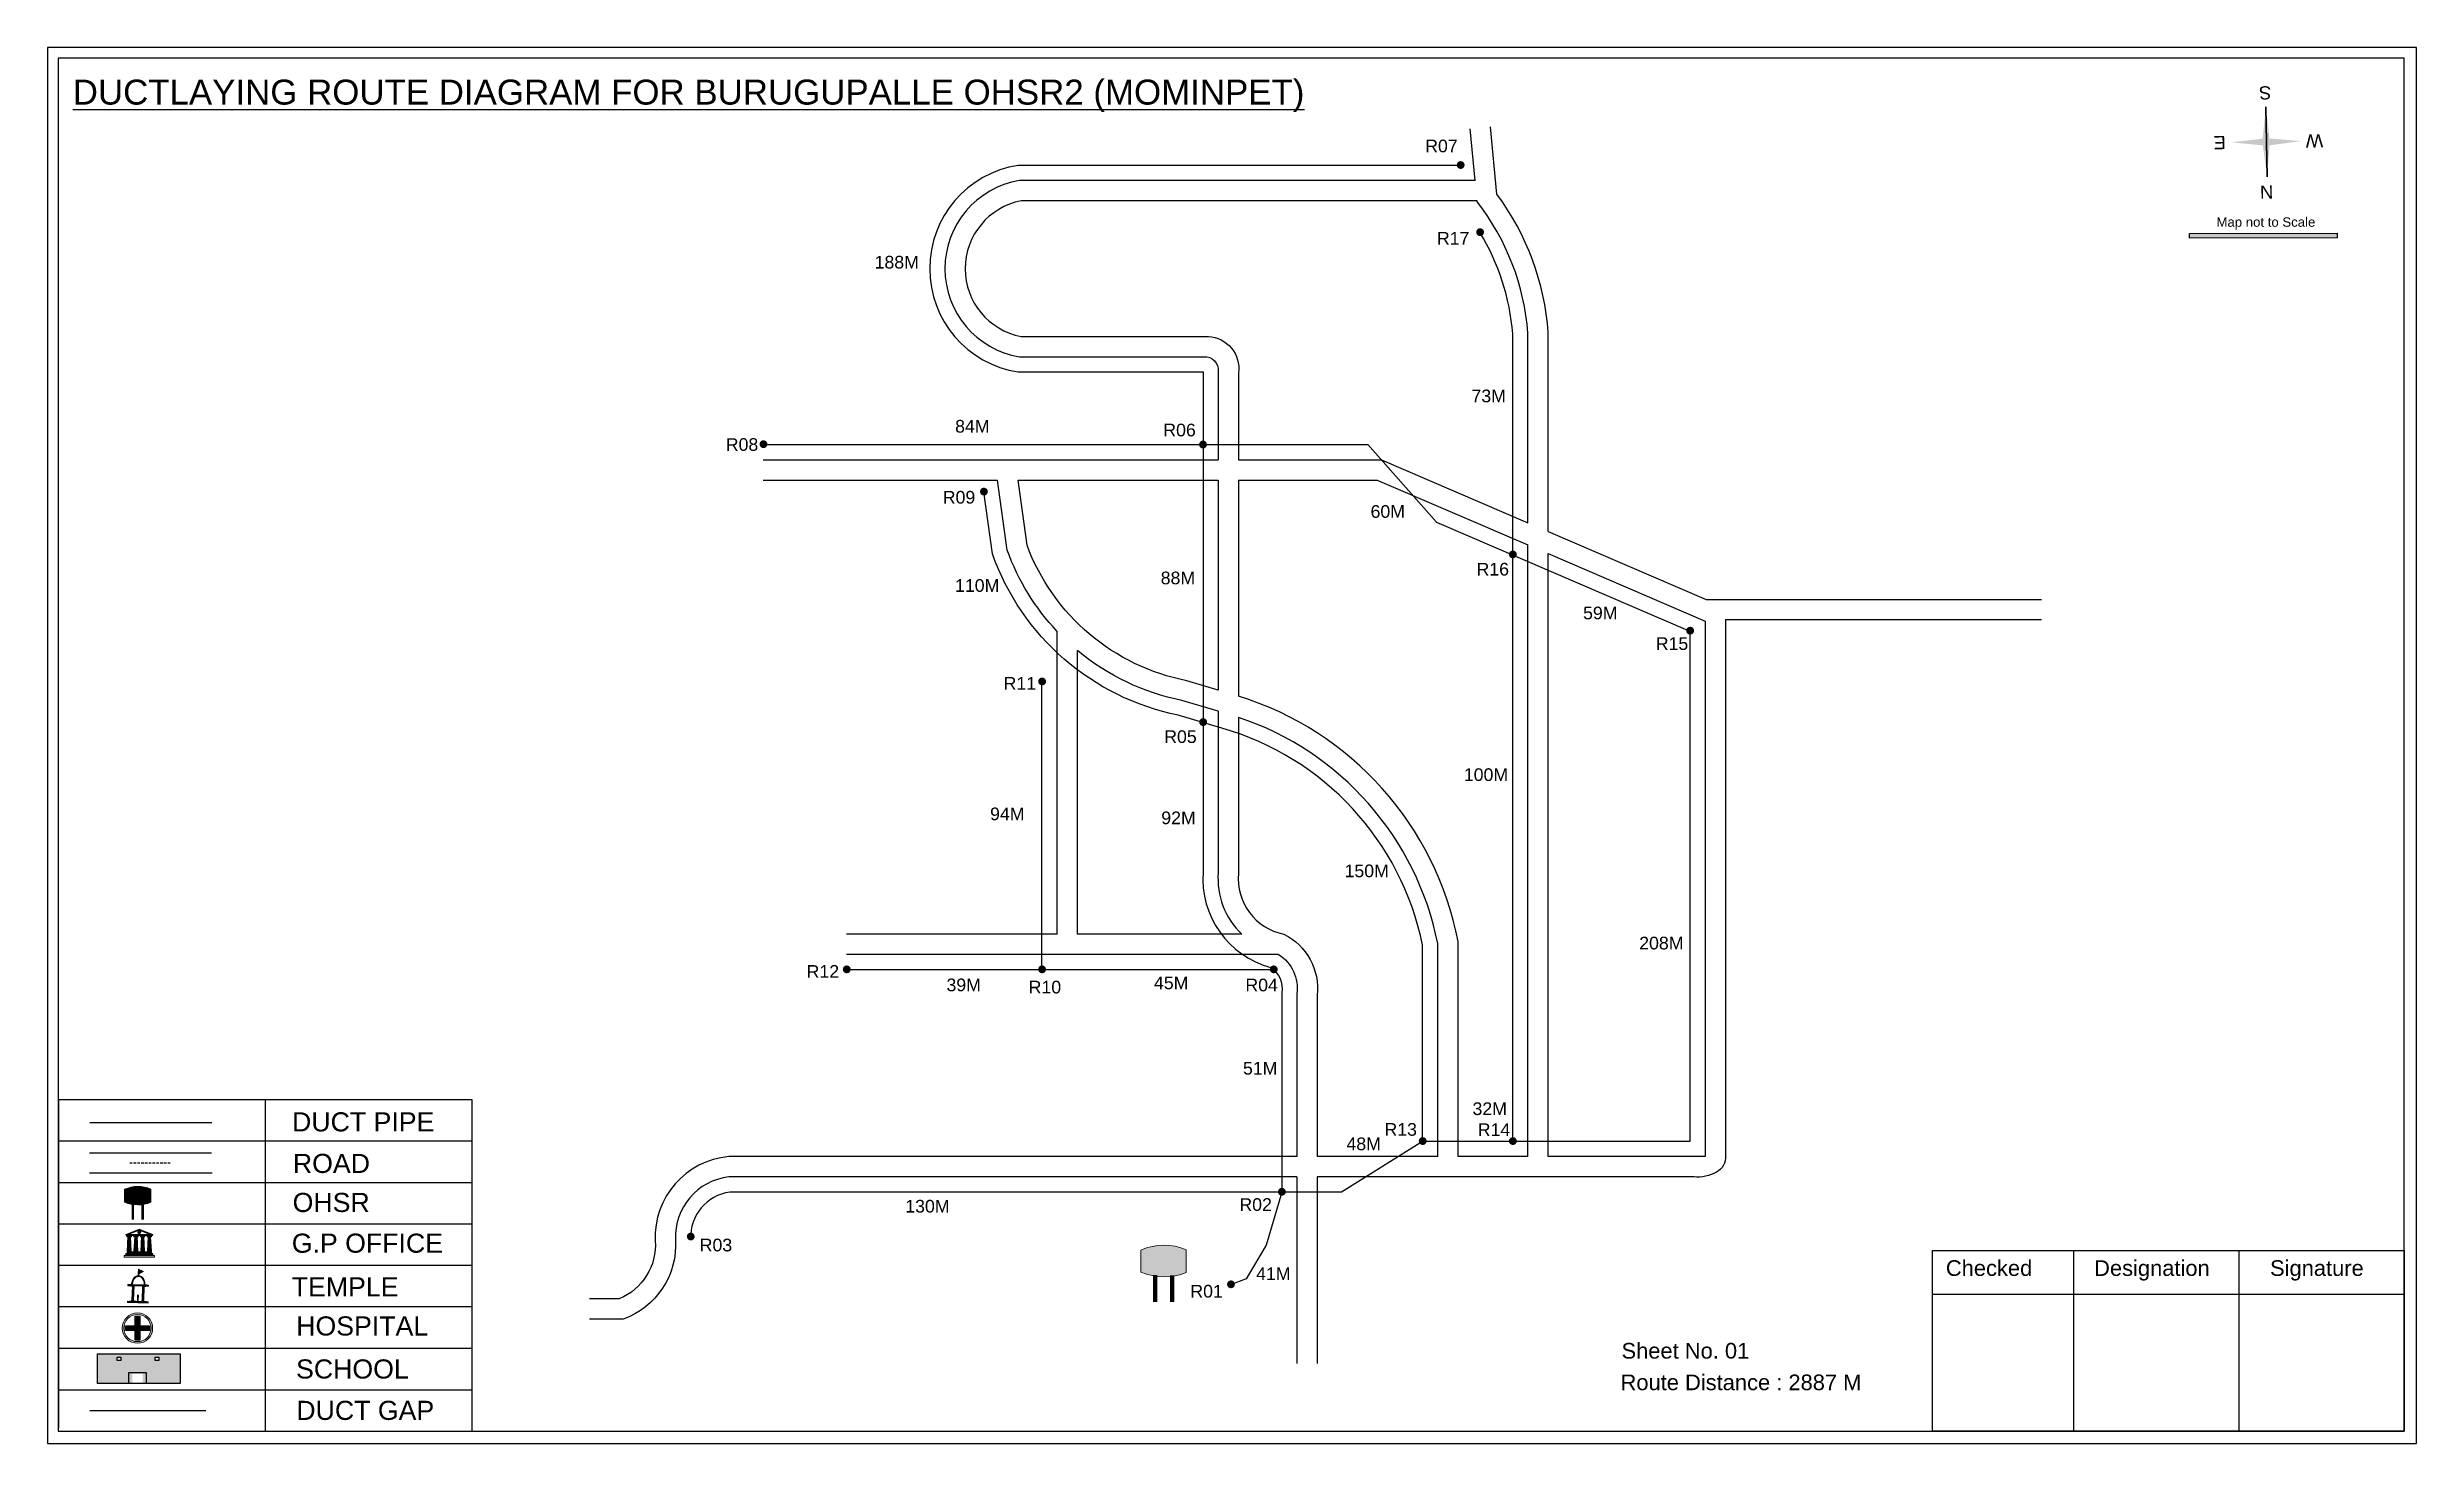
# Model space of a CAD drawing. Header units: inches. Extents: x 1065 to 7171, y 350 to 1611.
# Drawn here: x 2663 to 3597, y 350 to 900 of the extents above; entities that cross this region are included whole.
import ezdxf

# ---------------------------------------------------------------- set-up
doc = ezdxf.new("R2010")
doc.units = ezdxf.units.IN
doc.header["$MEASUREMENT"] = 0
doc.linetypes.add('DASHEDX2', pattern=[1.5, 1, -0.5])
for name, color, linetype in [('LANDMARK', 7, 'Continuous'), ('OHT', 7, 'Continuous'), ('pipe', 5, 'Continuous')]:
    doc.layers.add(name, color=color, linetype=linetype)
doc.styles.get("Standard").update_dxf_attribs({"font": 'arial.ttf'})

msp = doc.modelspace()

# ---------------------------------------------------------------- texts
at = {"color": 242, "true_color": 0xcd2027}
msp.add_text('%%UDUCTLAYING ROUTE DIAGRAM FOR BURUGUPALLE OHSR2 (MOMINPET)', height=9.8438, dxfattribs=at).set_placement((2672.54, 877.67))
for s, p in [('S', (3539.81, 884.95)), ('E', (3521.85, 865.31)), ('W', (3560.27, 865.99)), ('N', (3540.59, 845.79))]:
    msp.add_text(s, height=5.2, rotation=181.00631).set_placement(p)
for s, height, p in [('R07', 5, (3206.08, 858.84)), ('Map not to Scale', 3.7195, (3518.23, 829.48)), ('R17', 5, (3210.71, 822.45)), ('188M', 5, (2988.87, 813.01)), ('73M', 5, (3224.34, 760.25)), ('84M', 5, (3020.63, 748.29)), ('R06', 5, (3102.76, 746.81)), ('R08', 5, (2930.16, 741.09)), ('R09', 5, (3015.76, 720.28)), ('60M', 5, (3184.51, 714.68)), ('88M', 5, (3101.73, 688.46)), ('R16', 5, (3226.32, 691.92)), ('110M', 5, (3020.6, 685.48)), ('59M', 5, (3268.36, 674.64)), ('R15', 5, (3297.03, 662.56)), ('R11', 5, (3039.76, 646.89)), ('R05', 5, (3103.12, 625.86)), ('100M', 5, (3221.32, 610.87)), ('94M', 5, (3034.42, 595.39)), ('92M', 5, (3101.96, 593.83)), ('150M', 5, (3174.26, 572.92)), ('208M', 5, (3290.5, 544.44)), ('R12', 5, (2962.06, 533.24)), ('39M', 5, (3017.22, 527.94)), ('45M', 5, (3099.07, 528.74)), ('R04', 5, (3135.14, 527.9)), ('R10', 5, (3049.65, 527.07)), ('51M', 5, (3134.19, 495.07)), ('DUCT PIPE', 7.537, (2759.05, 472.65)), ('32M', 5, (3224.74, 479.11)), ('48M', 5, (3175.01, 465.25)), ('R13', 5, (3190.01, 470.94)), ('R14', 5, (3226.8, 470.83)), ('ROAD ', 7.537, (2759.38, 456.26)), ('OHSR', 7.537, (2759.28, 440.86)), ('130M', 5, (3000.97, 440.65)), ('R02', 5, (3132.78, 441.3)), ('G.P OFFICE', 7.537, (2758.94, 424.8)), ('R03', 5, (2919.87, 425.34)), ('Checked', 6.18, (3411.48, 415.66)), ('Designation', 6.1803, (3469.96, 415.66)), ('Signature', 6.18, (3539.37, 415.66)), ('TEMPLE', 7.537, (2758.93, 407.57)), ('R01', 5, (3113.43, 407.12)), ('41M', 5, (3139.39, 414.03)), ('HOSPITAL', 7.537, (2760.69, 392.15)), ('Sheet No. 01', 6.1803, (3283.52, 383.04)), ('SCHOOL', 7.537, (2760.63, 375.18)), ('Route Distance : 2887 M', 6.1803, (3283.14, 370.58)), ('DUCT GAP', 7.537, (2760.74, 358.85))]:
    msp.add_text(s, height=height).set_placement(p)

# ---------------------------------------------------------------- blocks, each defined once
blk = doc.blocks.new('OHT')
at = {"linetype": 'Continuous', "lineweight": 0, "true_color": 0x0ffffc}
blk.add_hatch(color=4, dxfattribs=at).paths.add_polyline_path([(0.012, 1), (0, 1, 0.101323), (-0.4, 0.916), (-0.4, 0.525, 0.194075), (0.399, 0.521), (0.399, 0.921, 0.097877)])
at = {"color": 4, "linetype": 'Continuous', "lineweight": 0, "true_color": 0x0ffffc, "flags": 128}
for points in [[(-0.4, 0.525), (-0.4, 0.916)], [(0.399, 0.521), (0.399, 0.921)]]:
    blk.add_lwpolyline(points, dxfattribs=at)
at = {"color": 4, "linetype": 'Continuous', "lineweight": 0, "true_color": 0x0ffffc, "const_width": 0.075, "flags": 128}
for points in [[(-0.15, 0), (-0.15, 0.475)], [(0.15, 0), (0.15, 0.473)]]:
    blk.add_lwpolyline(points, dxfattribs=at)
at = {"color": 4, "linetype": 'Continuous', "lineweight": 0, "true_color": 0x0ffffc}
for centre, radius, start, end in [((0.006, -0.019), 1.019, 67.3109, 113.4711), ((0.004, 1.513), 1.068, 247.7682, 291.7007)]:
    blk.add_arc(centre, radius, start, end, dxfattribs=at)
blk = doc.blocks.new('Government_Office')
at = {"linetype": 'Continuous', "lineweight": 0, "true_color": 0xff0000}
h = blk.add_hatch(color=1, dxfattribs=at)
h.paths.add_polyline_path([(0.44, 0.72), (0.45, 0.75), (0, 0.93), (-0.45, 0.75), (-0.44, 0.72)])
h.paths.add_polyline_path([(0.355, 0.75), (-0.355, 0.75), (0, 0.9)], flags=16)
h.paths.add_polyline_path([(0, 0.778, -1), (0, 0.872, -1)], flags=0)
h = blk.add_hatch(color=1, dxfattribs=at)
edge = h.paths.add_edge_path()
edge.add_arc((0, 0.825), 0.0467, 90, 270)
edge.add_arc((0, 0.825), 0.0467, 270, 450)
for points in [[(-0.5, 0.05), (0.5, 0.05), (0.5, 0), (-0.5, 0)], [(-0.45, 0.075), (-0.45, 0.12), (0.45, 0.12), (0.45, 0.075)], [(-0.4, 0.14), (-0.4, 0.18), (0.4, 0.18), (0.4, 0.14)]]:
    blk.add_hatch(color=1, dxfattribs=at).paths.add_polyline_path(points)
h = blk.add_hatch(color=1, dxfattribs=at)
edge = h.paths.add_edge_path()
edge.add_line((-0.27, 0.195), (-0.295, 0.675))
edge.add_line((-0.295, 0.675), (-0.29, 0.675))
edge.add_arc((-0.278, 0.688), 0.0176, 225.30401, 441.56588)
edge.add_line((-0.275, 0.705), (-0.395, 0.705))
edge.add_arc((-0.392, 0.688), 0.0176, 98.43412, 314.69599)
edge.add_line((-0.38, 0.675), (-0.375, 0.675))
edge.add_line((-0.375, 0.675), (-0.4, 0.195))
edge.add_line((-0.4, 0.195), (-0.27, 0.195))
h = blk.add_hatch(color=1, dxfattribs=at)
edge = h.paths.add_edge_path()
edge.add_line((-0.047, 0.195), (-0.072, 0.675))
edge.add_line((-0.072, 0.675), (-0.067, 0.675))
edge.add_arc((-0.054, 0.688), 0.0176, 225.30401, 441.56588)
edge.add_line((-0.052, 0.705), (-0.172, 0.705))
edge.add_arc((-0.169, 0.688), 0.0176, 98.43412, 314.69599)
edge.add_line((-0.157, 0.675), (-0.152, 0.675))
edge.add_line((-0.152, 0.675), (-0.177, 0.195))
edge.add_line((-0.177, 0.195), (-0.047, 0.195))
h = blk.add_hatch(color=1, dxfattribs=at)
edge = h.paths.add_edge_path()
edge.add_line((0.177, 0.195), (0.152, 0.675))
edge.add_line((0.152, 0.675), (0.157, 0.675))
edge.add_arc((0.169, 0.688), 0.0176, 225.30401, 441.56588)
edge.add_line((0.172, 0.705), (0.052, 0.705))
edge.add_arc((0.054, 0.688), 0.0176, 98.43412, 314.69599)
edge.add_line((0.067, 0.675), (0.072, 0.675))
edge.add_line((0.072, 0.675), (0.047, 0.195))
edge.add_line((0.047, 0.195), (0.177, 0.195))
h = blk.add_hatch(color=1, dxfattribs=at)
edge = h.paths.add_edge_path()
edge.add_line((0.4, 0.195), (0.375, 0.675))
edge.add_line((0.375, 0.675), (0.38, 0.675))
edge.add_arc((0.392, 0.688), 0.0176, 225.30401, 441.56588)
edge.add_line((0.395, 0.705), (0.275, 0.705))
edge.add_arc((0.278, 0.688), 0.0176, 98.43412, 314.69599)
edge.add_line((0.29, 0.675), (0.295, 0.675))
edge.add_line((0.295, 0.675), (0.27, 0.195))
edge.add_line((0.27, 0.195), (0.4, 0.195))
at = {"color": 1, "linetype": 'Continuous', "lineweight": 0, "true_color": 0xff0000, "flags": 128}
for points in [[(-0.45, 0.75), (-0.44, 0.72), (0.44, 0.72), (0.45, 0.75), (0, 0.93)], [(-0.355, 0.75), (0.355, 0.75), (0, 0.9)], [(-0.5, 0.05), (0.5, 0.05), (0.5, 0), (-0.5, 0)], [(-0.45, 0.075), (-0.45, 0.12), (0.45, 0.12), (0.45, 0.075)], [(-0.4, 0.14), (-0.4, 0.18), (0.4, 0.18), (0.4, 0.14)]]:
    blk.add_lwpolyline(points, close=True, dxfattribs=at)
for points in [[(0, 0.872, 1), (0, 0.778, 1)], [(-0.27, 0.195), (-0.295, 0.675), (-0.29, 0.675, 1.379694), (-0.275, 0.705), (-0.395, 0.705, 1.379694), (-0.38, 0.675), (-0.375, 0.675), (-0.4, 0.195)], [(-0.047, 0.195), (-0.072, 0.675), (-0.067, 0.675, 1.379694), (-0.052, 0.705), (-0.172, 0.705, 1.379694), (-0.157, 0.675), (-0.152, 0.675), (-0.177, 0.195)], [(0.177, 0.195), (0.152, 0.675), (0.157, 0.675, 1.379694), (0.172, 0.705), (0.052, 0.705, 1.379694), (0.067, 0.675), (0.072, 0.675), (0.047, 0.195)], [(0.4, 0.195), (0.375, 0.675), (0.38, 0.675, 1.379694), (0.395, 0.705), (0.275, 0.705, 1.379694), (0.29, 0.675), (0.295, 0.675), (0.27, 0.195)]]:
    blk.add_lwpolyline(points, format="xyb", close=True, dxfattribs=at)
blk = doc.blocks.new('Temple')
at = {"linetype": 'Continuous', "lineweight": 0, "true_color": 0xff0000}
h = blk.add_hatch(color=1, dxfattribs=at)
edge = h.paths.add_edge_path()
edge.add_line((0.175, 0.49), (0.225, 0.49))
edge.add_line((0.225, 0.49), (0.225, 0.497))
edge.add_line((0.225, 0.497), (0.307, 0.497))
edge.add_line((0.307, 0.497), (0.307, 0.533))
edge.add_line((0.307, 0.533), (0.257, 0.533))
edge.add_line((0.257, 0.533), (0.257, 0.54))
edge.add_line((0.257, 0.54), (0.2, 0.54))
edge.add_spline(control_points=[(0.2, 0.54), (0.2, 0.589), (0.19, 0.638), (0.142, 0.743), (0.092, 0.79), (0.027, 0.805), (0.02, 0.806), (0.012, 0.806)], knot_values=[4.712389, 4.712389, 4.712389, 4.712389, 5.278166, 5.278166, 6.117402, 6.117402, 6.223801, 6.223801, 6.223801, 6.223801], degree=3, periodic=0)
edge.add_line((0.012, 0.806), (0.012, 0.79))
edge.add_line((0.012, 0.79), (-0.012, 0.79))
edge.add_line((-0.012, 0.79), (-0.012, 0.806))
edge.add_spline(control_points=[(-0.012, 0.806), (-0.055, 0.802), (-0.096, 0.781), (-0.171, 0.699), (-0.197, 0.628), (-0.2, 0.55), (-0.2, 0.545), (-0.2, 0.54)], knot_values=[6.343965, 6.343965, 6.343965, 6.343965, 6.956638, 6.956638, 7.795874, 7.795874, 7.853982, 7.853982, 7.853982, 7.853982], degree=3, periodic=0)
edge.add_line((-0.2, 0.54), (-0.257, 0.54))
edge.add_line((-0.257, 0.54), (-0.257, 0.533))
edge.add_line((-0.257, 0.533), (-0.307, 0.533))
edge.add_line((-0.307, 0.533), (-0.307, 0.497))
edge.add_line((-0.307, 0.497), (-0.225, 0.497))
edge.add_line((-0.225, 0.497), (-0.225, 0.49))
edge.add_line((-0.225, 0.49), (-0.175, 0.49))
edge.add_line((-0.175, 0.49), (-0.175, 0.07))
edge.add_arc((-0.205, 0.07), 0.03, -90, 0, ccw=False)
edge.add_line((-0.205, 0.04), (-0.257, 0.04))
edge.add_line((-0.257, 0.04), (-0.257, 0.033))
edge.add_line((-0.257, 0.033), (-0.307, 0.033))
edge.add_line((-0.307, 0.033), (-0.307, 0))
edge.add_line((-0.307, 0), (0.307, 0))
edge.add_line((0.307, 0), (0.307, 0.033))
edge.add_line((0.307, 0.033), (0.257, 0.033))
edge.add_line((0.257, 0.033), (0.257, 0.04))
edge.add_line((0.257, 0.04), (0.205, 0.04))
edge.add_arc((0.205, 0.07), 0.03, 180, 270, ccw=False)
edge.add_line((0.175, 0.07), (0.175, 0.49))
h.paths.add_polyline_path([(0.125, 0.07, -0.414214), (0.095, 0.04), (0.05, 0.04), (0.05, 0.033), (-0.05, 0.033), (-0.05, 0.04), (-0.095, 0.04, -0.414214), (-0.125, 0.07), (-0.125, 0.497), (0.125, 0.497)], flags=16)
edge = h.paths.add_edge_path(flags=16)
edge.add_ellipse((0, 0.54), major_axis=(0, 0.242), ratio=0.722808, start_angle=270, end_angle=450, ccw=False)
edge.add_line((0.175, 0.54), (-0.175, 0.54))
h.paths.add_polyline_path([(0.012, 0.23), (0.012, 0.07), (-0.012, 0.07), (-0.012, 0.23)], flags=0)
h = blk.add_hatch(color=1, dxfattribs=at)
edge = h.paths.add_edge_path()
edge.add_line((0.012, 0.857), (0, 0.85))
edge.add_line((0, 0.85), (-0.003, 0.925))
edge.add_line((-0.003, 0.925), (-0.012, 0.925))
edge.add_line((-0.012, 0.925), (-0.012, 0.806))
edge.add_spline(control_points=[(-0.012, 0.806), (-0.004, 0.807), (0.004, 0.807), (0.012, 0.806)], knot_values=[6.223801, 6.223801, 6.223801, 6.223801, 6.343965, 6.343965, 6.343965, 6.343965], degree=3, periodic=0)
edge.add_line((0.012, 0.806), (0.012, 0.857))
h = blk.add_hatch(color=1, dxfattribs=at)
edge = h.paths.add_edge_path()
edge.add_line((0.012, 0.79), (0.012, 0.806))
edge.add_spline(control_points=[(0.012, 0.806), (0.004, 0.807), (-0.004, 0.807), (-0.012, 0.806)], knot_values=[6.223801, 6.223801, 6.223801, 6.223801, 6.343965, 6.343965, 6.343965, 6.343965], degree=3, periodic=0)
edge.add_line((-0.012, 0.806), (-0.012, 0.79))
edge.add_line((-0.012, 0.79), (0.012, 0.79))
at = {"linetype": 'Continuous', "lineweight": 0, "true_color": 0xe66000}
blk.add_hatch(color=32, dxfattribs=at).paths.add_polyline_path([(-0.006, 1), (0.147, 0.931), (0, 0.85)])
at = {"color": 1, "linetype": 'Continuous', "lineweight": 0, "true_color": 0xff0000, "flags": 128}
for points in [[(0.012, 0.925), (-0.012, 0.925), (-0.012, 0.79), (0.012, 0.79)], [(0.012, 0.23), (-0.012, 0.23), (-0.012, 0.07), (0.012, 0.07)]]:
    blk.add_lwpolyline(points, close=True, dxfattribs=at)
at = {"color": 32, "linetype": 'Continuous', "lineweight": 0, "true_color": 0xe66000, "flags": 128}
blk.add_lwpolyline([(-0.006, 1), (0.147, 0.931), (0, 0.85), (-0.006, 1)], dxfattribs=at)
at = {"color": 1, "linetype": 'Continuous', "lineweight": 0, "true_color": 0xff0000, "flags": 128}
blk.add_lwpolyline([(0.2, 0.54), (0.257, 0.54), (0.257, 0.533), (0.307, 0.533), (0.307, 0.497), (0.225, 0.497), (0.225, 0.49), (0.175, 0.49), (0.175, 0.07, 0.414214), (0.205, 0.04), (0.257, 0.04), (0.257, 0.033), (0.307, 0.033), (0.307, 0), (-0.307, 0), (-0.307, 0.033), (-0.257, 0.033), (-0.257, 0.04), (-0.205, 0.04, 0.414214), (-0.175, 0.07), (-0.175, 0.49), (-0.225, 0.49), (-0.225, 0.497), (-0.307, 0.497), (-0.307, 0.533), (-0.257, 0.533), (-0.257, 0.54), (-0.2, 0.54)], format="xyb", dxfattribs=at)
blk.add_lwpolyline([(-0.175, 0.54), (0.175, 0.54)], dxfattribs=at)
blk.add_lwpolyline([(0.125, 0.497), (0.125, 0.07, -0.414214), (0.095, 0.04), (0.05, 0.04), (0.05, 0.033), (-0.05, 0.033), (-0.05, 0.04), (-0.095, 0.04, -0.414214), (-0.125, 0.07), (-0.125, 0.497)], format="xyb", close=True, dxfattribs=at)
at = {"color": 1, "linetype": 'Continuous', "lineweight": 0, "true_color": 0xff0000}
blk.add_ellipse((0, 0.54), major_axis=(0, 0.242), ratio=0.722808, start_param=4.712389, end_param=7.853982, dxfattribs=at)
blk.add_open_spline([(0.2, 0.54), (0.2, 0.589), (0.19, 0.638), (0.142, 0.743), (0.092, 0.79), (-0.023, 0.816), (-0.085, 0.794), (-0.171, 0.699), (-0.197, 0.628), (-0.2, 0.55), (-0.2, 0.545), (-0.2, 0.54)], degree=3, knots=[4.712389, 4.712389, 4.712389, 4.712389, 5.278166, 5.278166, 6.117402, 6.117402, 6.956638, 6.956638, 7.795874, 7.795874, 7.853982, 7.853982, 7.853982, 7.853982], dxfattribs=at)
blk = doc.blocks.new('*U8')
at = {"color": 0, "linetype": 'DASHEDX2', "transparency": 16777216}
blk.add_line((-8.22, 0), (8.01, 0), dxfattribs=at)
blk = doc.blocks.new('Hospital')
at = {"linetype": 'Continuous', "lineweight": 0, "true_color": 0x000000}
h = blk.add_hatch(color=18, dxfattribs=at)
h.paths.add_polyline_path([(-0.5, 0, 1), (0.5, 0, 1)])
h.paths.add_polyline_path([(0.446, 0, -1), (-0.446, 0, -1)], flags=16)
at = {"linetype": 'Continuous', "true_color": 0xff0000}
blk.add_hatch(color=1, dxfattribs=at).paths.add_polyline_path([(-0.394, 0.08), (-0.08, 0.08), (-0.08, 0.394), (0.08, 0.394), (0.08, 0.08), (0.394, 0.08), (0.394, -0.08), (0.08, -0.08), (0.08, -0.394), (-0.08, -0.394), (-0.08, -0.08), (-0.394, -0.08)])
at = {"color": 1, "linetype": 'Continuous', "true_color": 0xff0000, "flags": 128}
blk.add_lwpolyline([(-0.394, 0.08), (-0.08, 0.08), (-0.08, 0.394), (0.08, 0.394), (0.08, 0.08), (0.394, 0.08), (0.394, -0.08), (0.08, -0.08), (0.08, -0.394), (-0.08, -0.394), (-0.08, -0.08), (-0.394, -0.08)], close=True, dxfattribs=at)
at = {"color": 18, "linetype": 'Continuous', "lineweight": 0, "true_color": 0x000000}
for radius in [0.5, 0.446]:
    blk.add_circle((0, 0), radius, dxfattribs=at)

# ---------------------------------------------------------------- hatches: boundary and pattern name
at = {"ltscale": 0.5}
h = msp.add_hatch(color=5, dxfattribs=at)
h.dxf.hatch_style = 1
h.paths.add_polyline_path([(3221.64, 853.83, 1), (3218.52, 853.83, 1)])
h = msp.add_hatch(color=5, dxfattribs=at)
h.dxf.hatch_style = 1
h.paths.add_polyline_path([(3229.3, 827.34, 1), (3226.18, 827.34, 1)])
at = {"true_color": 0x0093dd}
h = msp.add_hatch(color=142, dxfattribs=at)
h.dxf.hatch_style = 1
h.paths.add_polyline_path([(3507.54, 826.85), (3507.55, 824.92), (3565.83, 825.05), (3565.83, 826.99)])
at = {"ltscale": 0.5}
h = msp.add_hatch(color=5, dxfattribs=at)
h.dxf.hatch_style = 1
h.paths.add_polyline_path([(2946.57, 743.72, 1), (2943.46, 743.72, 1)])
h = msp.add_hatch(color=5, dxfattribs=at)
h.dxf.hatch_style = 1
h.paths.add_polyline_path([(3119.98, 743.58, 1), (3116.86, 743.58, 1)])
h = msp.add_hatch(color=5, dxfattribs=at)
h.dxf.hatch_style = 1
h.paths.add_polyline_path([(3033.55, 725.01, 1), (3030.43, 725.01, 1)])
h = msp.add_hatch(color=5, dxfattribs=at)
h.dxf.hatch_style = 1
h.paths.add_polyline_path([(3242.22, 700.23, 1), (3239.1, 700.23, 1)])
h = msp.add_hatch(color=5, dxfattribs=at)
h.dxf.hatch_style = 1
h.paths.add_polyline_path([(3312.15, 670.16, 1), (3309.03, 670.16, 1)])
h = msp.add_hatch(color=5, dxfattribs=at)
h.dxf.hatch_style = 1
h.paths.add_polyline_path([(3056.5, 650.13, 1), (3053.39, 650.13, 1)])
h = msp.add_hatch(color=5, dxfattribs=at)
h.dxf.hatch_style = 1
h.paths.add_polyline_path([(3120.04, 634.08, 1), (3116.92, 634.08, 1)])
h = msp.add_hatch(color=5, dxfattribs=at)
h.dxf.hatch_style = 1
h.paths.add_polyline_path([(2979.44, 536.57, 1), (2976.32, 536.57, 1)])
h = msp.add_hatch(color=5, dxfattribs=at)
h.dxf.hatch_style = 1
h.paths.add_polyline_path([(3056.5, 536.57, 1), (3053.39, 536.57, 1)])
h = msp.add_hatch(color=5, dxfattribs=at)
h.dxf.hatch_style = 1
h.paths.add_polyline_path([(3147.9, 536.57, 1), (3144.79, 536.57, 1)])
h = msp.add_hatch(color=5, dxfattribs=at)
h.dxf.hatch_style = 1
h.paths.add_polyline_path([(3206.66, 468.84, 1), (3203.54, 468.84, 1)])
h = msp.add_hatch(color=5, dxfattribs=at)
h.dxf.hatch_style = 1
h.paths.add_polyline_path([(3242.22, 468.84, 1), (3239.1, 468.84, 1)])
h = msp.add_hatch(color=5, dxfattribs=at)
h.dxf.hatch_style = 1
h.paths.add_polyline_path([(3151.1, 448.84, 1), (3147.98, 448.84, 1)])
h = msp.add_hatch(color=5, dxfattribs=at)
h.dxf.hatch_style = 1
h.paths.add_polyline_path([(2917.9, 431.18, 1), (2914.79, 431.18, 1)])
h = msp.add_hatch(color=5, dxfattribs=at)
h.dxf.hatch_style = 1
h.paths.add_polyline_path([(3131.01, 412.34, 1), (3127.89, 412.34, 1)])
at = {"true_color": 0xc8c92d}
h = msp.add_hatch(color=52, dxfattribs=at)
h.dxf.hatch_style = 1
h.paths.add_polyline_path([(2688.74, 384.88), (2682.27, 384.88), (2682.27, 373.23), (2688.74, 373.23)])
h.paths.add_polyline_path([(2714.83, 384.88), (2708.36, 384.88), (2708.36, 373.23), (2714.83, 373.23)])
at = {"true_color": 0x293189}
h = msp.add_hatch(color=177, dxfattribs=at)
h.dxf.hatch_style = 1
h.paths.add_polyline_path([(2708.36, 384.88), (2688.74, 384.88), (2688.74, 373.23), (2696.1, 373.23), (2696.1, 377.05), (2700.15, 377.05), (2700.15, 373.23), (2708.36, 373.23)])
h.paths.add_polyline_path([(2691.54, 382.28), (2690.1, 382.28), (2690.1, 383.61), (2691.54, 383.61)], flags=16)
h.paths.add_polyline_path([(2705.07, 382.28), (2705.07, 383.61), (2706.51, 383.61), (2706.51, 382.28)], flags=16)

# ---------------------------------------------------------------- linework, layer by layer
for p, q in [((3537.69, 876.83), (3538.18, 849.22)), ((3538.18, 849.22), (3537.69, 876.83)), ((3537.69, 876.83), (3538.18, 849.22)), ((3537.93, 863.05), (3537.69, 876.83)), ((2666.86, 485.08), (2666.86, 355.71)), ((2748.51, 485.08), (2748.51, 354.44)), ((2830.16, 468.75), (2666.86, 468.75)), ((2679.09, 464.24), (2727.27, 464.24)), ((2830.16, 452.42), (2666.86, 452.42)), ((2679.09, 456.35), (2727.52, 456.35)), ((2830.16, 436.09), (2666.86, 436.09)), ((2830.16, 419.76), (2666.86, 419.76)), ((2830.16, 403.43), (2666.86, 403.43)), ((2666.86, 387.1), (2830.16, 387.1)), ((2666.86, 370.77), (2830.16, 370.77))]:
    msp.add_line(p, q)
at = {"color": 1}
msp.add_line((3538.18, 849.22), (3537.93, 863.04), dxfattribs=at)
at = {"color": 242, "true_color": 0xcd2027}
for p, q in [((3461.77, 425.68), (3461.77, 354.39)), ((3527.08, 425.68), (3527.08, 354.39)), ((3406.16, 408.41), (3592.24, 408.41))]:
    msp.add_line(p, q, dxfattribs=at)
for points in [[(2662.53, 900.23), (2662.53, 349.51), (3597.18, 349.51), (3597.18, 900.23)], [(2666.85, 896.01), (2666.85, 354.45), (3592.24, 354.45), (3592.24, 896.01)], [(2714.91, 384.88), (2714.91, 373.23), (2682.27, 373.23), (2682.27, 384.88)], [(2691.54, 383.61), (2691.54, 382.28), (2690.1, 382.28), (2690.1, 383.61)], [(2705.07, 382.28), (2705.07, 383.61), (2706.51, 383.61), (2706.51, 382.28)]]:
    msp.add_lwpolyline(points, close=True)
for points in [[(3225.8, 847.69), (3223.81, 868.1)], [(2944.95, 737.58), (3111.41, 737.58), (3124.42, 737.58)], [(2944.95, 729.58), (3037.39, 729.58)], [(3045.46, 729.58), (3111.41, 729.58), (3124.42, 729.58)], [(3124.42, 729.58), (3124.42, 646.76)], [(3132.42, 737.58), (3188.81, 737.58), (3246.6, 712.74)], [(3132.42, 729.58), (3187.17, 729.58), (3246.6, 704.03)], [(3132.42, 729.58), (3132.42, 644.37)], [(3246.6, 462.69), (3246.6, 704.03)], [(3254.6, 709.3), (3316.91, 682.52)], [(3254.6, 700.59), (3316.53, 673.97), (3316.53, 462.69), (3254.6, 462.69)], [(3254.6, 462.69), (3254.6, 700.59)], [(3316.91, 682.52), (3449.14, 682.52)], [(3324.53, 674.52), (3449.14, 674.52)], [(3060.88, 550.43), (3060.88, 669.89)], [(3068.88, 550.43), (3068.88, 662.37)], [(3060.88, 550.43), (2977.82, 550.43)], [(3148.26, 542.43), (2977.82, 542.43)], [(3133.69, 550.43), (3068.88, 550.43)], [(2830.16, 354.44), (2830.16, 485.08), (2666.86, 485.08)], [(3211.04, 462.69), (3163.48, 462.69)], [(3246.6, 462.69), (3219.04, 462.69)], [(3155.48, 454.69), (3155.48, 381.1)], [(3163.48, 454.69), (3163.48, 381.1)], [(2694.71, 373.23), (2694.71, 377.54), (2701.56, 377.54), (2701.56, 373.23)]]:
    msp.add_lwpolyline(points)
for points in [[(3254.6, 709.3), (3254.6, 716.27), (3254.6, 787.78, 0.142611), (3234.37, 842.29), (3231.77, 868.88)], [(3225.8, 847.69), (3046.02, 847.69, 0.846949), (3046.02, 778.21), (3118.86, 778.21, -0.448591), (3124.42, 772.53), (3124.42, 737.58)], [(3226.59, 839.69), (3046.72, 839.69, 0.827558), (3046.72, 786.21), (3120.53, 786.21, -0.438976), (3132.42, 771.85), (3132.42, 737.58)], [(3226.66, 839.22, 0.000115), (3226.63, 839.25), (3226.59, 839.69)], [(3246.6, 712.74), (3246.6, 716.27), (3246.6, 787.49, 0.147556), (3226.65, 839.23)], [(3060.88, 669.89, -0.102702), (3041.2, 701.89), (3037.39, 729.58)], [(3124.42, 646.76), (3112.03, 650.44, -0.261344), (3049, 703.84), (3045.46, 729.58)], [(3324.53, 674.52), (3324.53, 463.08, -0.302245), (3320.94, 456.59, -0.157455), (3312.14, 454.69), (3163.48, 454.69)], [(3124.42, 638.41), (3110.12, 642.67, -0.125568), (3068.88, 662.37)], [(3124.42, 638.41), (3124.42, 574.81, 0.225787), (3133.69, 550.43)], [(3132.42, 635.97), (3132.42, 574.46, 0.384966), (3150.34, 550.43, -0.314552), (3163.48, 526.42), (3163.48, 462.69)], [(3219.04, 462.69), (3219.04, 547.52, 0.276373), (3132.42, 644.37, 0.276373)], [(3211.04, 462.69), (3211.04, 546.74, 0.269005), (3132.42, 635.97, 0.269005)], [(3148.26, 542.43, -0.292149), (3155.48, 526.9), (3155.48, 462.69)], [(3155.48, 462.69), (2931.41, 462.69, 0.404074), (2902.32, 429.55, -0.322596), (2888.14, 406.61), (2876.35, 406.61)], [(3155.48, 454.69), (2931.41, 454.69, 0.39403), (2910.31, 430.01, -0.33685), (2889.61, 398.61), (2876.35, 398.61)]]:
    msp.add_lwpolyline(points, format="xyb")
at = {"color": 142, "true_color": 0x0093dd}
msp.add_lwpolyline([(3565.83, 825.05), (3507.55, 824.92), (3507.54, 826.85), (3565.83, 826.99), (3565.83, 825.05)], dxfattribs=at)
at = {"color": 242, "true_color": 0xcd2027}
msp.add_lwpolyline([(3592.24, 354.39), (3406.16, 354.39), (3406.16, 425.68), (3592.24, 425.68)], close=True, dxfattribs=at)
for points in [[(3539.29, 863.07), (3536.34, 863.01), (3537.69, 876.83)], [(3539.29, 863.07), (3536.34, 863.01), (3537.69, 876.83)], [(3537.9, 864.39), (3537.95, 861.43), (3524.13, 862.79)], [(3537.9, 864.39), (3537.95, 861.43), (3524.13, 862.79)], [(3537.9, 864.39), (3537.95, 861.43), (3551.74, 863.27)], [(3537.9, 864.39), (3537.95, 861.43), (3551.74, 863.27)]]:
    msp.add_solid(points)
at = {"color": 1}
msp.add_solid([(3539.3, 863.07), (3536.34, 863.01), (3538.18, 849.22)], dxfattribs=at)
msp.add_solid([(3539.3, 863.07), (3536.34, 863.01), (3538.18, 849.22)], dxfattribs=at)
at = {"layer": 'OHT', "color": 5}
msp.add_line((2679.27, 476.19), (2727.45, 476.19), dxfattribs=at)
at = {"layer": 'OHT', "color": 1}
msp.add_line((2679.27, 362.6), (2725.05, 362.6), dxfattribs=at)
at = {"layer": 'pipe'}
for points in [[(3220.08, 853.69), (3045.54, 853.69, 0.857769), (3045.54, 772.21), (3118.42, 772.21), (3118.42, 743.58)], [(3240.6, 468.69), (3240.6, 716.27), (3240.6, 787.26, 0.118238), (3227.68, 827.2)], [(3205.04, 468.69), (3205.04, 546.14, 0.279298), (3125.85, 631.73), (3108.67, 636.84, -0.263779), (3035.34, 700.46), (3031.98, 724.86)], [(3118.42, 635.97), (3118.42, 575.04, 0.359713), (3145.2, 537.26, -0.296392), (3149.48, 527.35), (3149.48, 448.69)], [(3205.04, 468.69), (3173.08, 448.69), (2931.77, 448.69, 0.387932), (2916.3, 430.33)]]:
    msp.add_lwpolyline(points, format="xyb", dxfattribs=at)
for points in [[(2944.95, 743.58), (3111.41, 743.58), (3132.42, 743.58)], [(3118.42, 743.58), (3118.42, 633.94)], [(3132.42, 743.58), (3183.49, 743.58), (3210.55, 713)], [(3210.55, 713), (3310.53, 670.02), (3310.53, 468.69), (3205.04, 468.69)], [(3054.88, 536.43), (3054.88, 650.03)], [(3146.28, 536.43), (2977.82, 536.43)], [(3149.48, 448.69), (3143.31, 427.83), (3135.4, 414.53), (3129.25, 412.14)]]:
    msp.add_lwpolyline(points, dxfattribs=at)

# ---------------------------------------------------------------- block references
at = {"linetype": 'DASHEDX2'}
msp.add_blockref('*U8', (2703.25, 460.29), dxfattribs=at)
at = {"layer": 'LANDMARK'}
for name, p, xscale, yscale, zscale in [('Government_Office', (2698.79, 423.06), 11.88720511909492, 11.88720511909492, 11.88720511909492), ('Hospital', (2698.07, 395.07), 11.98860615148842, 11.98860615148842, 11.98860615148842)]:
    msp.add_blockref(name, p, dxfattribs=dict(at, xscale=xscale, yscale=yscale, zscale=zscale))
at = {"layer": 'LANDMARK', "xscale": 13.25575162515788, "yscale": 13.25575162515788, "zscale": 13.25575162515788, "rotation": 358.3713438591284}
msp.add_blockref('Temple', (2698.19, 405.08), dxfattribs=at)
at = {"layer": 'OHT'}
for p, xscale, yscale, zscale in [((2698.17, 437.87), 13.07449209971172, 13.07449209971172, 13.07449209971172), ((3102.87, 405.34), 22.41341502807723, 22.41341502807723, 22.41341502807723)]:
    msp.add_blockref('OHT', p, dxfattribs=dict(at, xscale=xscale, yscale=yscale, zscale=zscale))

msp.set_redraw_order([(e.dxf.handle, doc.entitydb.next_handle()) for e in msp.query("TEXT MTEXT ATTDEF DIMENSION ARC_DIMENSION")])  # texts and dimensions are drawn at this point

doc.saveas('drawing.dxf')
